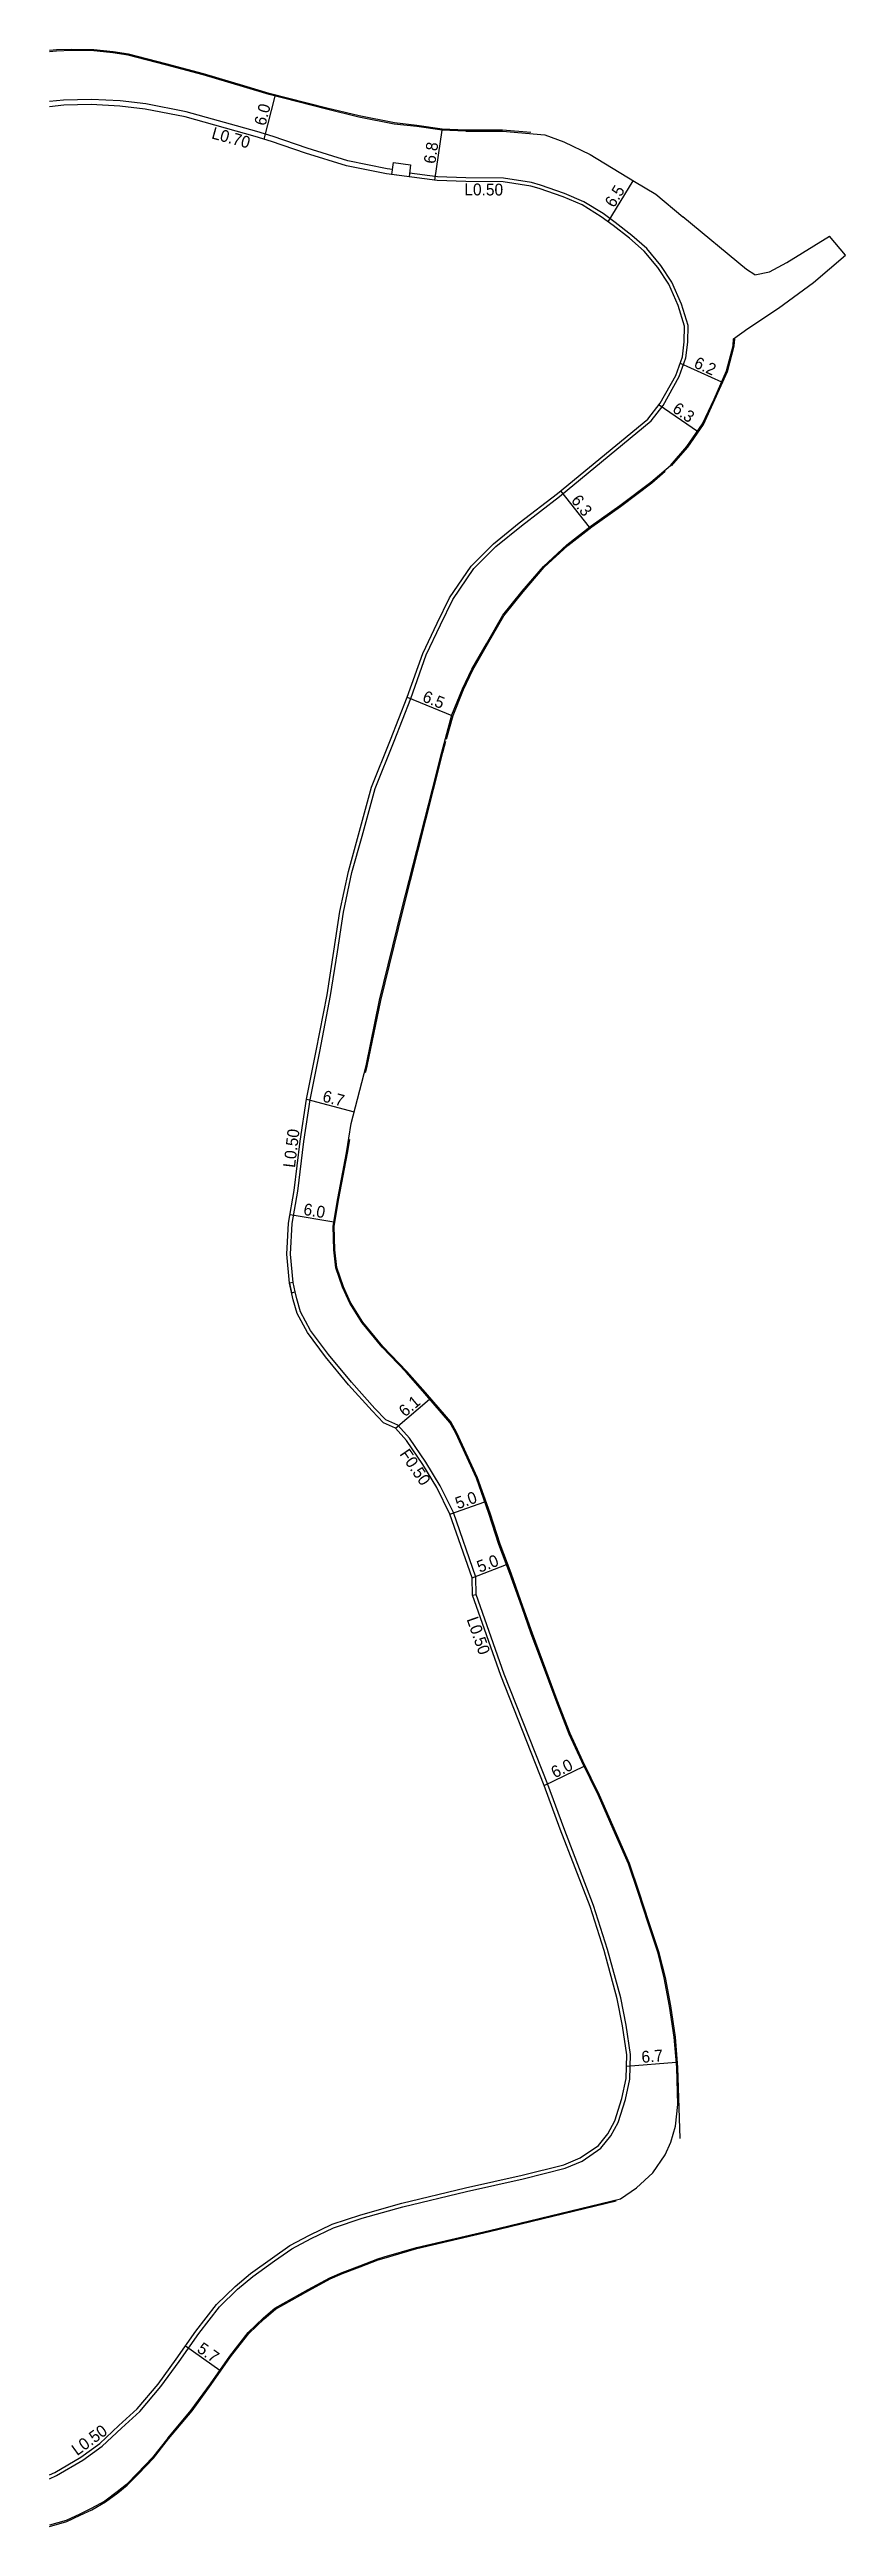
# Model space of a CAD drawing. Header units: metres. Extents: x -26400 to -24800, y -81000 to -78000.
# Drawn here: x -25600 to -25492.4, y -78556.5 to -78221.7 of the extents above; entities that cross this region are included whole.
import ezdxf

# ---------------------------------------------------------------- set-up
doc = ezdxf.new("R2010")
doc.units = ezdxf.units.M
doc.header["$LTSCALE"] = 2.5
for name, color, linetype in [('側溝・桝', 7, 'Continuous'), ('幅員', 7, 'Continuous'), ('歩道・分離帯・安全施設', 7, 'Continuous'), ('道路', 7, 'Continuous')]:
    doc.layers.add(name, color=color, linetype=linetype)
doc.styles.get("Standard").update_dxf_attribs({"font": ''})
doc.styles.get('Standard').set_extended_font_data('@MS PGothic')

msp = doc.modelspace()

# ---------------------------------------------------------------- texts
at = {"layer": '側溝・桝'}
for s, rotation, p in [('L0.70', 344.4697, (-25578.2, -78233.7)), ('L0.50', 359.6732, (-25543.93, -78241.41)), ('L0.50', 83.0741, (-25566.83, -78372.89)), ('F0.50', 304.5206, (-25552.74, -78411.53)), ('L0.50', 289.3686, (-25543.64, -78433.85)), ('L0.50', 36.0553, (-25596.27, -78546.96))]:
    msp.add_text(s, height=1.6, rotation=rotation, dxfattribs=at).set_placement(p)
at = {"layer": '幅員'}
for s, rotation, p in [('6.0', 75.5749, (-25570.82, -78232.1)), ('6.8', 81.5914, (-25547.86, -78237.22)), ('6.5', 58.4494, (-25523.69, -78243.18)), ('6.2', 335.9647, (-25513.02, -78264.62)), ('6.3', 325.4166, (-25515.93, -78270.58)), ('6.3', 308.105, (-25529.58, -78282.66)), ('6.5', 337.9738, (-25549.72, -78309.76)), ('6.7', 345.4318, (-25563.21, -78363.86)), ('6.0', 350.4261, (-25565.76, -78379.18)), ('6.1', 40.4672, (-25551.94, -78406.59)), ('5.0', 19.4205, (-25544.82, -78418.99)), ('5.0', 20.8596, (-25541.86, -78427.58)), ('6.0', 26.2553, (-25531.71, -78455.37)), ('6.7', 4.5283, (-25519.93, -78493.81)), ('5.7', 324.9857, (-25580.19, -78532.77))]:
    msp.add_text(s, height=1.6, rotation=rotation, dxfattribs=at).set_placement(p)

# ---------------------------------------------------------------- linework, layer by layer
at = {"layer": '側溝・桝'}
for points in [[(-25553.63, -78237.9), (-25554.34, -78237.81), (-25559.7, -78236.75), (-25565.18, -78235.04), (-25569.77, -78233.45), (-25571.99, -78232.78), (-25581.52, -78230.14), (-25586.97, -78229.06), (-25590.46, -78228.64), (-25594.34, -78228.45), (-25598.12, -78228.54), (-25600, -78228.75)], [(-25567.08, -78388.32), (-25567.43, -78384.51), (-25567.19, -78380.37), (-25566.45, -78375.99), (-25565.63, -78369.3), (-25564.79, -78363.67), (-25563.47, -78357.14), (-25562, -78349.57), (-25561.07, -78343.64), (-25560.25, -78338.27), (-25559.13, -78332.92), (-25557.74, -78328), (-25556, -78321.56), (-25553.43, -78315.18), (-25551.18, -78309.43), (-25549.07, -78303.53), (-25547.15, -78299.45), (-25545.49, -78296.04), (-25542.63, -78291.85), (-25539.66, -78288.89), (-25536.19, -78286.08), (-25531.07, -78282.13), (-25518.68, -78271.9), (-25517.05, -78269.82), (-25514.88, -78265.91), (-25513.97, -78263.39), (-25513.71, -78261.27), (-25513.68, -78259.01), (-25514.57, -78256.12), (-25515.87, -78253.16), (-25517.37, -78250.88), (-25519.26, -78248.6), (-25521.29, -78246.82), (-25523.53, -78245.1), (-25525.15, -78243.89), (-25527.76, -78242.27), (-25530.39, -78241.15), (-25533.64, -78240.03), (-25534.85, -78239.67), (-25538.64, -78239.09), (-25543.72, -78239.06), (-25547.56, -78238.9), (-25551.35, -78238.4)], [(-25542.34, -78430.49), (-25542.39, -78428.15), (-25545.4, -78419.43), (-25547.19, -78415.81), (-25549.13, -78412.64), (-25551.36, -78409.39), (-25552.94, -78407.62), (-25554.55, -78406.89), (-25556.02, -78405.36), (-25559.2, -78401.83), (-25562.29, -78398.09), (-25564.73, -78394.81), (-25566.07, -78392.32), (-25566.58, -78390.56), (-25566.79, -78389.62)], [(-25600, -78550.03), (-25599.05, -78549.59), (-25595.5, -78547.52), (-25592.89, -78545.62), (-25590.27, -78543.19), (-25587.78, -78540.91), (-25584.94, -78537.53), (-25582.48, -78534.16), (-25579.82, -78530.36), (-25577.04, -78526.78), (-25574.58, -78524.4), (-25572.51, -78522.68), (-25569.57, -78520.55), (-25567.27, -78518.92), (-25564.63, -78517.55), (-25561.61, -78516.09), (-25557.76, -78514.8), (-25552.26, -78513.27), (-25543.66, -78511.19), (-25535.98, -78509.46), (-25530.3, -78508.05), (-25528.01, -78507.07), (-25525.47, -78505.34), (-25524.11, -78503.67), (-25523.13, -78501.85), (-25522.16, -78498.76), (-25521.57, -78496), (-25521.45, -78492.69), (-25522.05, -78488.7), (-25522.8, -78485.02), (-25524.56, -78478.5), (-25526.46, -78472.53), (-25530.5, -78462.04), (-25532.65, -78456.17), (-25538.54, -78441.28), (-25542.34, -78430.49)], [(-25542.83, -78430.58), (-25542.34, -78430.49)]]:
    msp.add_lwpolyline(points, dxfattribs=at)
for points in [[(-25551.41, -78238.9), (-25553.73, -78238.6), (-25553.52, -78236.99), (-25551.2, -78237.3)], [(-25567.57, -78388.43), (-25567.28, -78389.73), (-25566.79, -78389.62), (-25567.08, -78388.32)]]:
    msp.add_lwpolyline(points, close=True, dxfattribs=at)
at = {"layer": '幅員', "flags": 128}
for points in [[(-25571, -78233.81), (-25569.51, -78228.01)], [(-25547.93, -78239.35), (-25546.93, -78232.62)], [(-25524.51, -78244.99), (-25521.11, -78239.45)], [(-25514.76, -78264.11), (-25509.15, -78266.62)], [(-25517.6, -78269.73), (-25512.43, -78273.29)], [(-25530.92, -78281.36), (-25527.06, -78286.28)], [(-25551.65, -78309.25), (-25545.62, -78311.69)], [(-25565.28, -78363.58), (-25558.82, -78365.26)], [(-25567.49, -78379.14), (-25561.57, -78380.14)], [(-25553.24, -78408.03), (-25548.62, -78404.09)], [(-25545.87, -78419.63), (-25541.16, -78417.97)], [(-25542.89, -78428.24), (-25538.22, -78426.46)], [(-25533.12, -78456.34), (-25527.75, -78453.69)], [(-25522.01, -78494.23), (-25515.29, -78493.7)], [(-25581.63, -78532.06), (-25576.96, -78535.34)]]:
    msp.add_lwpolyline(points, dxfattribs=at)
at = {"layer": '歩道・分離帯・安全施設'}
for points in [[(-25534.96, -78232.92), (-25538.76, -78232.61), (-25543.7, -78232.6), (-25543.77, -78232.61), (-25546.92, -78232.47), (-25550.34, -78231.97), (-25553.39, -78231.63), (-25558.16, -78230.68), (-25562.53, -78229.65), (-25570.29, -78227.65), (-25573.75, -78226.63), (-25579.21, -78224.98), (-25584.28, -78223.64), (-25589.32, -78222.34), (-25591.42, -78222), (-25593.99, -78221.74), (-25597.01, -78221.71), (-25599.05, -78221.77), (-25600, -78221.85)], [(-25515.92, -78277.95), (-25513.74, -78275.46), (-25511.61, -78272.37), (-25510.05, -78269), (-25508.35, -78265.2), (-25507.44, -78261.76), (-25507.39, -78260.83)], [(-25546.34, -78314.91), (-25545.46, -78311.69), (-25544.04, -78308.19), (-25542.77, -78305.53), (-25540.8, -78302.09), (-25538.59, -78298.23), (-25535.99, -78295.02), (-25533.14, -78291.68), (-25529.96, -78288.74), (-25526.72, -78286.2), (-25522.83, -78283.47), (-25518.61, -78280.27), (-25516.77, -78278.7)], [(-25557.29, -78359.96), (-25557.07, -78359.12), (-25555.24, -78350.23), (-25552.26, -78338.09), (-25548.08, -78321.72), (-25546.84, -78316.72), (-25546.41, -78315.16)], [(-25514.78, -78504.02), (-25515.08, -78494.42), (-25515.41, -78490.31), (-25516.03, -78486.11), (-25516.75, -78482.28), (-25517.58, -78478.94), (-25518.95, -78474.88), (-25520.29, -78470.73), (-25521.6, -78466.86), (-25523.38, -78462.86), (-25525.64, -78457.63), (-25527.91, -78453.03), (-25529.64, -78449.31), (-25531.4, -78444.8), (-25533.37, -78439.44), (-25534.74, -78435.78), (-25536.01, -78432.11), (-25537.62, -78427.61), (-25539.11, -78423.7), (-25540.45, -78419.51), (-25542.14, -78414.74), (-25544.96, -78408.65), (-25545.77, -78407.19), (-25549.16, -78403.22), (-25551.7, -78400.37), (-25554.95, -78397), (-25557.63, -78393.7), (-25559.3, -78391.06), (-25560.28, -78388.92), (-25561.16, -78386.33), (-25561.42, -78383.91), (-25561.52, -78380.73), (-25560.89, -78377), (-25559.73, -78370.86), (-25559.43, -78369)], [(-25569.46, -78527.1), (-25564.95, -78524.57), (-25562.05, -78522.98), (-25560.4, -78522.26), (-25558, -78521.39), (-25555.59, -78520.43), (-25554.75, -78520.18), (-25550.36, -78518.91), (-25540.52, -78516.61), (-25523.41, -78512.47)], [(-25600, -78556.46), (-25597.68, -78555.8), (-25595.85, -78554.94), (-25594.29, -78554.19), (-25592.44, -78553.15), (-25590.76, -78551.89), (-25589.49, -78550.89), (-25587.99, -78549.35), (-25585.96, -78547.22), (-25583.9, -78544.61), (-25580.72, -78540.83), (-25578.13, -78537.26), (-25575.52, -78533.54), (-25573.04, -78530.36), (-25571, -78528.38), (-25569.46, -78527.1)]]:
    msp.add_lwpolyline(points, dxfattribs=at)
at = {"layer": '道路'}
for points in [[(-25558.2, -78230.83), (-25562.57, -78229.79), (-25570.33, -78227.8), (-25573.79, -78226.77), (-25579.25, -78225.13), (-25584.32, -78223.78), (-25589.35, -78222.48), (-25591.44, -78222.15), (-25594, -78221.89), (-25597.01, -78221.86), (-25599.04, -78221.92), (-25600, -78222.01)], [(-25514.46, -78263.26), (-25514.21, -78261.23), (-25514.18, -78259.08), (-25515.04, -78256.29), (-25516.31, -78253.4), (-25517.77, -78251.17), (-25519.62, -78248.96), (-25521.61, -78247.21), (-25523.83, -78245.5), (-25525.43, -78244.3), (-25527.99, -78242.71), (-25530.57, -78241.62), (-25533.8, -78240.51), (-25534.96, -78240.16), (-25538.68, -78239.59), (-25543.73, -78239.56), (-25547.6, -78239.4), (-25554.45, -78238.5), (-25559.87, -78237.43), (-25565.39, -78235.71), (-25569.99, -78234.12), (-25572.19, -78233.45), (-25581.68, -78230.82), (-25587.08, -78229.76), (-25590.51, -78229.34), (-25594.35, -78229.15), (-25598.08, -78229.24), (-25600, -78229.46)], [(-25543.7, -78232.75), (-25543.77, -78232.76), (-25546.93, -78232.62), (-25550.36, -78232.12), (-25553.41, -78231.78), (-25558.2, -78230.83)], [(-25543.7, -78232.75), (-25538.76, -78232.76), (-25533.05, -78233.22), (-25530.46, -78234.17), (-25526.92, -78235.89), (-25520.95, -78239.55), (-25518.05, -78241.25), (-25514.41, -78244.3)], [(-25504.65, -78252.14), (-25505.77, -78251.43), (-25514.41, -78244.3)], [(-25504.65, -78252.14), (-25502.68, -78251.73), (-25500.35, -78250.51), (-25494.56, -78246.93)], [(-25492.41, -78249.52), (-25494.56, -78246.93)], [(-25600, -78549.48), (-25599.28, -78549.15), (-25595.77, -78547.1), (-25593.21, -78545.23), (-25590.61, -78542.82), (-25588.14, -78540.56), (-25585.33, -78537.22), (-25582.89, -78533.87), (-25580.22, -78530.06), (-25577.41, -78526.45), (-25574.91, -78524.03), (-25572.82, -78522.28), (-25569.86, -78520.14), (-25567.53, -78518.49), (-25564.85, -78517.1), (-25561.8, -78515.62), (-25557.91, -78514.32), (-25552.38, -78512.78), (-25543.77, -78510.7), (-25536.1, -78508.98), (-25530.46, -78507.57), (-25528.26, -78506.63), (-25525.81, -78504.96), (-25524.53, -78503.39), (-25523.59, -78501.65), (-25522.64, -78498.63), (-25522.07, -78495.93), (-25521.95, -78492.72), (-25522.54, -78488.79), (-25523.29, -78485.13), (-25525.04, -78478.64), (-25526.94, -78472.69), (-25530.97, -78462.21), (-25533.12, -78456.34)]]:
    msp.add_lwpolyline(points, dxfattribs=at)
at = {"layer": '道路', "flags": 128}
for points in [[(-25507.54, -78260.82), (-25505.61, -78259.39), (-25501.48, -78256.64), (-25496.75, -78253.2), (-25492.41, -78249.52)], [(-25565.28, -78363.58), (-25563.96, -78357.04), (-25562.49, -78349.48), (-25561.57, -78343.56), (-25560.74, -78338.18), (-25559.61, -78332.8), (-25558.22, -78327.86), (-25556.48, -78321.4), (-25553.89, -78315), (-25551.65, -78309.25), (-25549.53, -78303.34), (-25547.6, -78299.24), (-25545.93, -78295.79), (-25543.02, -78291.53), (-25539.99, -78288.52), (-25536.5, -78285.69), (-25531.36, -78281.73), (-25519.12, -78271.65), (-25517.44, -78269.52), (-25515.35, -78265.76), (-25514.46, -78263.26)], [(-25516.18, -78486.13), (-25516.9, -78482.31), (-25517.72, -78478.99), (-25519.1, -78474.93), (-25520.43, -78470.78), (-25521.74, -78466.92), (-25523.52, -78462.92), (-25525.78, -78457.69), (-25528.05, -78453.09), (-25529.78, -78449.37), (-25531.54, -78444.85), (-25533.51, -78439.5), (-25534.88, -78435.83), (-25536.16, -78432.15), (-25537.76, -78427.66), (-25539.25, -78423.75), (-25540.6, -78419.56), (-25542.28, -78414.79), (-25545.1, -78408.72), (-25545.9, -78407.28), (-25549.27, -78403.32), (-25551.81, -78400.48), (-25555.06, -78397.1), (-25557.75, -78393.79), (-25559.43, -78391.13), (-25560.42, -78388.97), (-25561.31, -78386.36), (-25561.57, -78383.92), (-25561.67, -78380.72), (-25561.04, -78376.98), (-25559.88, -78370.83), (-25559.24, -78366.87), (-25557.22, -78359.08), (-25555.39, -78350.2), (-25552.41, -78338.05), (-25548.22, -78321.68), (-25546.98, -78316.68), (-25545.6, -78311.64), (-25544.18, -78308.13), (-25542.9, -78305.46), (-25540.93, -78302.01), (-25538.72, -78298.14), (-25536.1, -78294.93), (-25533.25, -78291.58), (-25530.06, -78288.63), (-25526.81, -78286.08), (-25522.92, -78283.35), (-25518.71, -78280.16), (-25516.08, -78277.91), (-25513.86, -78275.37), (-25511.74, -78272.3), (-25510.18, -78268.94), (-25508.49, -78265.15), (-25507.59, -78261.74), (-25507.54, -78260.82)], [(-25567.68, -78380.31), (-25566.94, -78375.92), (-25566.13, -78369.23), (-25565.28, -78363.58)], [(-25545.87, -78419.63), (-25547.63, -78416.05), (-25549.55, -78412.92), (-25551.76, -78409.7), (-25553.24, -78408.03), (-25554.84, -78407.3), (-25556.38, -78405.7), (-25559.58, -78402.16), (-25562.69, -78398.4), (-25565.15, -78395.08), (-25566.53, -78392.51), (-25567.07, -78390.68), (-25567.57, -78388.43), (-25567.94, -78384.52), (-25567.68, -78380.31)], [(-25533.12, -78456.34), (-25539.01, -78441.45), (-25542.83, -78430.58), (-25542.89, -78428.24), (-25545.87, -78419.63)], [(-25569.55, -78526.97), (-25565.02, -78524.44), (-25562.12, -78522.84), (-25560.45, -78522.12), (-25558.06, -78521.24), (-25555.64, -78520.28), (-25554.79, -78520.04), (-25550.39, -78518.77), (-25540.55, -78516.46), (-25522.83, -78512.18), (-25520.67, -78510.69), (-25518.46, -78508.65), (-25516.77, -78506.23), (-25516.02, -78504.53), (-25515.38, -78502.37), (-25515.08, -78499.41), (-25515.23, -78494.42), (-25515.55, -78490.33), (-25516.18, -78486.13)], [(-25584.02, -78544.51), (-25580.84, -78540.73), (-25578.25, -78537.18), (-25575.64, -78533.45), (-25573.16, -78530.26), (-25571.1, -78528.27), (-25569.55, -78526.97)], [(-25584.02, -78544.51), (-25586.07, -78547.12), (-25588.1, -78549.24), (-25589.6, -78550.78), (-25590.85, -78551.77), (-25592.52, -78553.02), (-25594.36, -78554.05), (-25595.91, -78554.81), (-25597.73, -78555.65), (-25600, -78556.3)]]:
    msp.add_lwpolyline(points, dxfattribs=at)

msp.set_redraw_order([(e.dxf.handle, doc.entitydb.next_handle()) for e in msp.query("TEXT MTEXT ATTDEF DIMENSION ARC_DIMENSION")])  # texts and dimensions are drawn at this point

doc.saveas('drawing.dxf')
